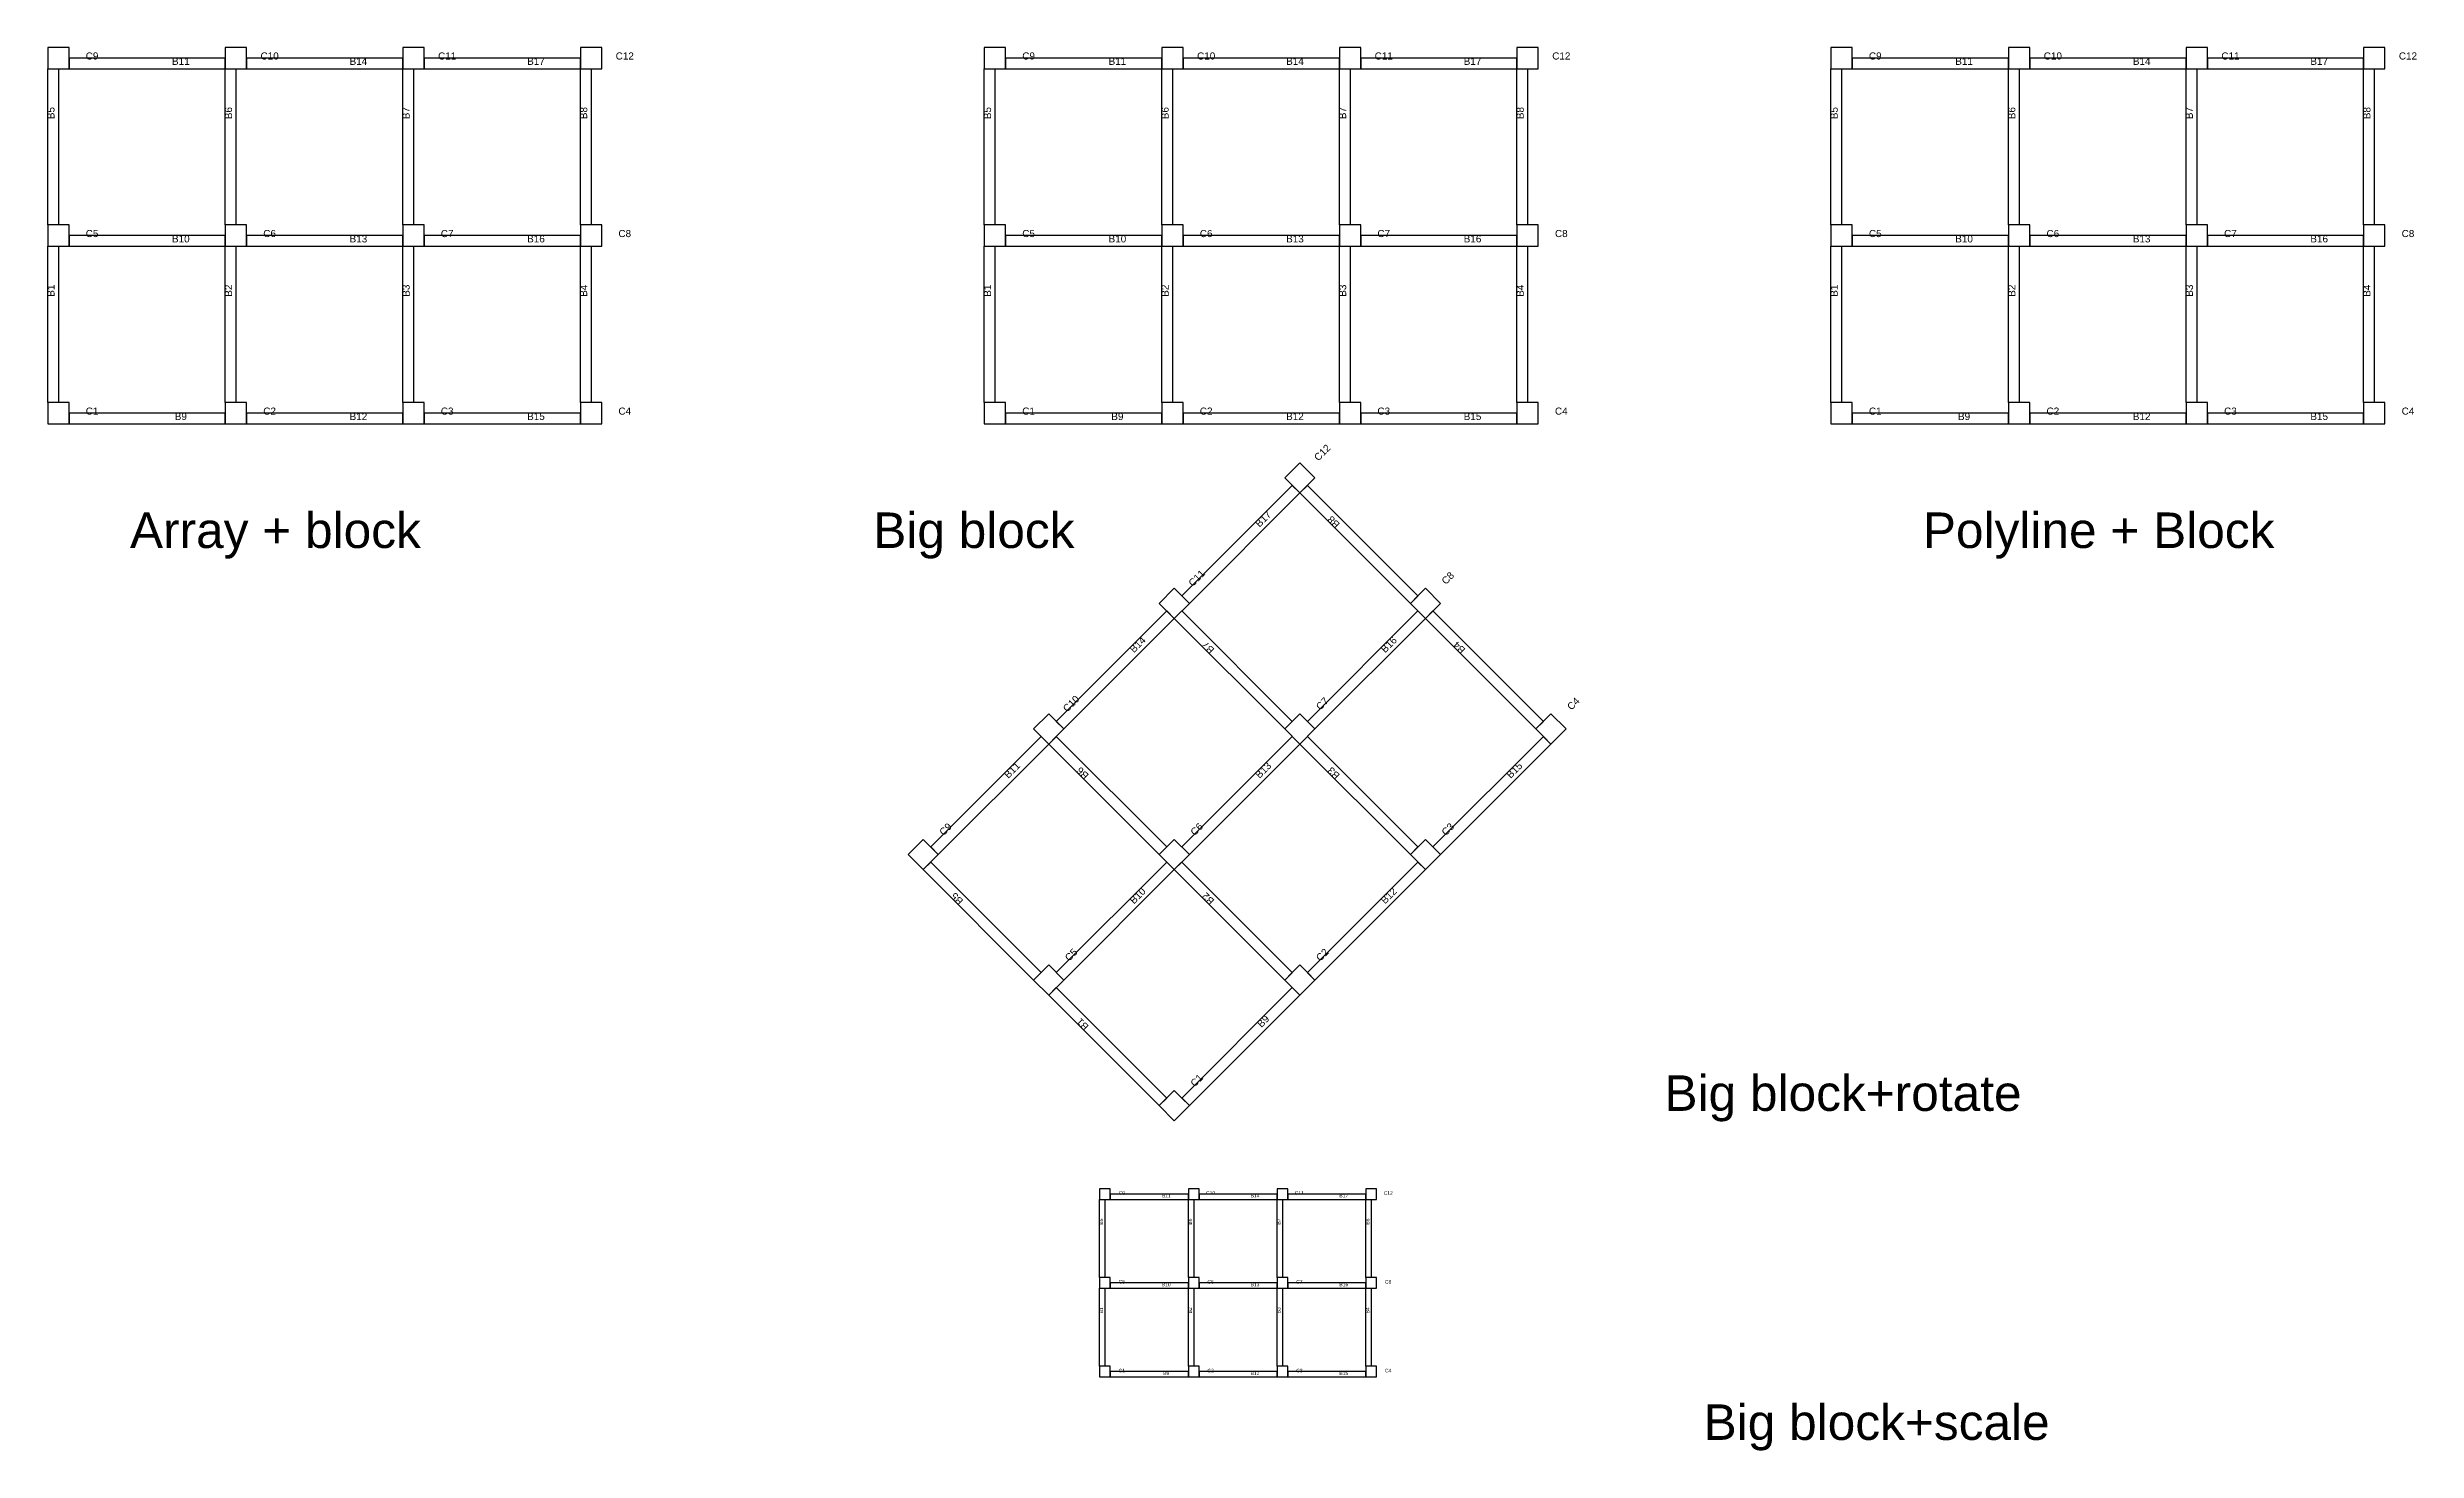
# Model space of a CAD drawing. Header units: inches. Extents: x -19901 to 99628, y -48058 to 23537.
# Drawn here: x -12984 to 53730, y -48058 to -8544 of the extents above; entities that cross this region are included whole.
import ezdxf
from ezdxf.enums import TextEntityAlignment as Align

# ---------------------------------------------------------------- set-up
doc = ezdxf.new("R2010")
doc.units = ezdxf.units.IN
doc.header["$MEASUREMENT"] = 0
doc.styles.get("Standard").update_dxf_attribs({"font": 'arial.ttf'})

msp = doc.modelspace()

# ---------------------------------------------------------------- texts
for s, p in [('Array + block', (-6563, -22641)), ('Big block', (13104, -22641)), ('Polyline + Block', (44776, -22641)), ('Big block+rotate', (37578, -38491)), ('Big block+scale', (38525, -47756))]:
    msp.add_text(s, height=1000).set_placement(p, align=Align.CENTER)

# ---------------------------------------------------------------- blocks, each defined once
blk = doc.blocks.new('*U3')
blk.add_lwpolyline([(-300, -300), (300, -300), (300, 300), (-300, 300)], close=True)
blk = doc.blocks.new('*U4')
at = {"color": 0, "linetype": 'ByBlock', "lineweight": -2, "transparency": 16777216}
for p in [(0, 10000), (5000, 10000), (10000, 10000), (15000, 10000), (0, 5000), (5000, 5000), (10000, 5000), (15000, 5000), (0, 0), (5000, 0), (10000, 0), (15000, 0)]:
    blk.add_blockref('*U3', p, dxfattribs=at)
blk = doc.blocks.new('tag')
blk.add_attdef('NAME_', text='', height=200).set_placement((949, -42), align=Align.CENTER)
blk = doc.blocks.new('*U6')
blk.add_lwpolyline([(-150, 2200), (150, 2200), (150, -2200), (-150, -2200)], close=True)
blk = doc.blocks.new('*U7')
at = {"color": 0, "linetype": 'ByBlock', "lineweight": -2, "transparency": 16777216}
for p in [(0, 0), (5000, 0), (10000, 0), (15000, 0)]:
    blk.add_blockref('*U6', p, dxfattribs=at)
blk = doc.blocks.new('*U8')
blk.add_lwpolyline([(-2200, -150), (2200, -150), (2200, 150), (-2200, 150)], close=True)
blk = doc.blocks.new('*U9')
at = {"color": 0, "linetype": 'ByBlock', "lineweight": -2, "transparency": 16777216}
for p in [(0, 10000), (0, 5000), (0, 0)]:
    blk.add_blockref('*U8', p, dxfattribs=at)
blk = doc.blocks.new('*U10')
blk.add_lwpolyline([(-2200, -150), (2200, -150), (2200, 150), (-2200, 150)], close=True)
blk = doc.blocks.new('*U11')
at = {"color": 0, "linetype": 'ByBlock', "lineweight": -2, "transparency": 16777216}
for p in [(0, 10000), (0, 5000), (0, 0)]:
    blk.add_blockref('*U10', p, dxfattribs=at)
blk = doc.blocks.new('*U12')
blk.add_lwpolyline([(-2200, -150), (2200, -150), (2200, 150), (-2200, 150)], close=True)
blk = doc.blocks.new('*U13')
at = {"color": 0, "linetype": 'ByBlock', "lineweight": -2, "transparency": 16777216}
for p in [(0, 10000), (0, 5000), (0, 0)]:
    blk.add_blockref('*U12', p, dxfattribs=at)
blk = doc.blocks.new('*U14')
blk.add_lwpolyline([(-150, 2200), (150, 2200), (150, -2200), (-150, -2200)], close=True)
blk = doc.blocks.new('*U15')
at = {"color": 0, "linetype": 'ByBlock', "lineweight": -2, "transparency": 16777216}
for p in [(0, 0), (5000, 0), (10000, 0), (15000, 0)]:
    blk.add_blockref('*U14', p, dxfattribs=at)
blk = doc.blocks.new('*U17')
blk.add_lwpolyline([(-300, -300), (300, -300), (300, 300), (-300, 300)], close=True)
blk = doc.blocks.new('*U18')
at = {"color": 0, "linetype": 'ByBlock', "lineweight": -2, "transparency": 16777216}
for p in [(0, 10000), (5000, 10000), (10000, 10000), (15000, 10000), (0, 5000), (5000, 5000), (10000, 5000), (15000, 5000), (0, 0), (5000, 0), (10000, 0), (15000, 0)]:
    blk.add_blockref('*U17', p, dxfattribs=at)
blk = doc.blocks.new('*U27')
blk.add_lwpolyline([(-150, 2200), (150, 2200), (150, -2200), (-150, -2200)], close=True)
blk = doc.blocks.new('*U28')
at = {"color": 0, "linetype": 'ByBlock', "lineweight": -2, "transparency": 16777216}
for p in [(0, 0), (5000, 0), (10000, 0), (15000, 0)]:
    blk.add_blockref('*U27', p, dxfattribs=at)
blk = doc.blocks.new('*U19')
blk.add_lwpolyline([(-2200, -150), (2200, -150), (2200, 150), (-2200, 150)], close=True)
blk = doc.blocks.new('*U20')
at = {"color": 0, "linetype": 'ByBlock', "lineweight": -2, "transparency": 16777216}
for p in [(0, 10000), (0, 5000), (0, 0)]:
    blk.add_blockref('*U19', p, dxfattribs=at)
blk = doc.blocks.new('*U21')
blk.add_lwpolyline([(-2200, -150), (2200, -150), (2200, 150), (-2200, 150)], close=True)
blk = doc.blocks.new('*U22')
at = {"color": 0, "linetype": 'ByBlock', "lineweight": -2, "transparency": 16777216}
for p in [(0, 10000), (0, 5000), (0, 0)]:
    blk.add_blockref('*U21', p, dxfattribs=at)
blk = doc.blocks.new('*U23')
blk.add_lwpolyline([(-2200, -150), (2200, -150), (2200, 150), (-2200, 150)], close=True)
blk = doc.blocks.new('*U24')
at = {"color": 0, "linetype": 'ByBlock', "lineweight": -2, "transparency": 16777216}
for p in [(0, 10000), (0, 5000), (0, 0)]:
    blk.add_blockref('*U23', p, dxfattribs=at)
blk = doc.blocks.new('*U25')
blk.add_lwpolyline([(-150, 2200), (150, 2200), (150, -2200), (-150, -2200)], close=True)
blk = doc.blocks.new('*U26')
at = {"color": 0, "linetype": 'ByBlock', "lineweight": -2, "transparency": 16777216}
for p in [(0, 0), (5000, 0), (10000, 0), (15000, 0)]:
    blk.add_blockref('*U25', p, dxfattribs=at)
blk = doc.blocks.new('group Structure')
for name, p in [('*U18', (300, 300)), ('*U20', (2800, 150)), ('*U22', (7800, 150)), ('*U24', (12800, 150)), ('*U26', (150, 7800)), ('*U28', (150, 2800))]:
    blk.add_blockref(name, p)
for p, values in [((300, 10300), {'NAME_': 'C9'}), ((2800, 10150), {'NAME_': 'B11'}), ((5300, 10300), {'NAME_': 'C10'}), ((7800, 10150), {'NAME_': 'B14'}), ((10300, 10300), {'NAME_': 'C11'}), ((12800, 10150), {'NAME_': 'B17'}), ((15300, 10300), {'NAME_': 'C12'}), ((300, 5300), {'NAME_': 'C5'}), ((5300, 5300), {'NAME_': 'C6'}), ((10300, 5300), {'NAME_': 'C7'}), ((15300, 5300), {'NAME_': 'C8'}), ((2800, 5150), {'NAME_': 'B10'}), ((7800, 5150), {'NAME_': 'B13'}), ((12800, 5150), {'NAME_': 'B16'}), ((300, 300), {'NAME_': 'C1'}), ((2800, 150), {'NAME_': 'B9'}), ((5300, 300), {'NAME_': 'C2'}), ((7800, 150), {'NAME_': 'B12'}), ((10300, 300), {'NAME_': 'C3'}), ((12800, 150), {'NAME_': 'B15'}), ((15300, 300), {'NAME_': 'C4'})]:
    blk.add_blockref('tag', p).add_auto_attribs(values)
at = {"rotation": 90}
for p, values in [((150, 7800), {'NAME_': 'B5'}), ((5150, 7800), {'NAME_': 'B6'}), ((10150, 7800), {'NAME_': 'B7'}), ((15150, 7800), {'NAME_': 'B8'}), ((150, 2800), {'NAME_': 'B1'}), ((5150, 2800), {'NAME_': 'B2'}), ((10150, 2800), {'NAME_': 'B3'}), ((15150, 2800), {'NAME_': 'B4'})]:
    blk.add_blockref('tag', p, dxfattribs=at).add_auto_attribs(values)

# ---------------------------------------------------------------- linework, layer by layer
for points in [[(37238, -9144), (37838, -9144), (37838, -8544), (37238, -8544)], [(42238, -9144), (42838, -9144), (42838, -8544), (42238, -8544)], [(47238, -9144), (47838, -9144), (47838, -8544), (47238, -8544)], [(52238, -9144), (52838, -9144), (52838, -8544), (52238, -8544)], [(37238, -9144), (37538, -9144), (37538, -13544), (37238, -13544)], [(37838, -9144), (42238, -9144), (42238, -8844), (37838, -8844)], [(42238, -9144), (42538, -9144), (42538, -13544), (42238, -13544)], [(42838, -9144), (47238, -9144), (47238, -8844), (42838, -8844)], [(47238, -9144), (47538, -9144), (47538, -13544), (47238, -13544)], [(47838, -9144), (52238, -9144), (52238, -8844), (47838, -8844)], [(52238, -9144), (52538, -9144), (52538, -13544), (52238, -13544)], [(37238, -14144), (37838, -14144), (37838, -13544), (37238, -13544)], [(37838, -14144), (42238, -14144), (42238, -13844), (37838, -13844)], [(42238, -14144), (42838, -14144), (42838, -13544), (42238, -13544)], [(42838, -14144), (47238, -14144), (47238, -13844), (42838, -13844)], [(47238, -14144), (47838, -14144), (47838, -13544), (47238, -13544)], [(47838, -14144), (52238, -14144), (52238, -13844), (47838, -13844)], [(52238, -14144), (52838, -14144), (52838, -13544), (52238, -13544)], [(37238, -14144), (37538, -14144), (37538, -18544), (37238, -18544)], [(42238, -14144), (42538, -14144), (42538, -18544), (42238, -18544)], [(47238, -14144), (47538, -14144), (47538, -18544), (47238, -18544)], [(52238, -14144), (52538, -14144), (52538, -18544), (52238, -18544)], [(37238, -19144), (37838, -19144), (37838, -18544), (37238, -18544)], [(42238, -19144), (42838, -19144), (42838, -18544), (42238, -18544)], [(47238, -19144), (47838, -19144), (47838, -18544), (47238, -18544)], [(52238, -19144), (52838, -19144), (52838, -18544), (52238, -18544)], [(37838, -19144), (42238, -19144), (42238, -18844), (37838, -18844)], [(42838, -19144), (47238, -19144), (47238, -18844), (42838, -18844)], [(47838, -19144), (52238, -19144), (52238, -18844), (47838, -18844)]]:
    msp.add_lwpolyline(points, close=True)

# ---------------------------------------------------------------- block references
for name, p in [('*U4', (-12675, -18844)), ('group Structure', (13397, -19144)), ('*U15', (-12825, -11344)), ('*U9', (-10175, -18994)), ('*U11', (-5175, -18994)), ('*U13', (-175, -18994)), ('*U7', (-12825, -16344))]:
    msp.add_blockref(name, p)
for p, values in [((-12675, -8844), {'NAME_': 'C9'}), ((-10175, -8994), {'NAME_': 'B11'}), ((-7675, -8844), {'NAME_': 'C10'}), ((-5175, -8994), {'NAME_': 'B14'}), ((-2675, -8844), {'NAME_': 'C11'}), ((-175, -8994), {'NAME_': 'B17'}), ((2325, -8844), {'NAME_': 'C12'}), ((37538, -8844), {'NAME_': 'C9'}), ((40038, -8994), {'NAME_': 'B11'}), ((42538, -8844), {'NAME_': 'C10'}), ((45038, -8994), {'NAME_': 'B14'}), ((47538, -8844), {'NAME_': 'C11'}), ((50038, -8994), {'NAME_': 'B17'}), ((52538, -8844), {'NAME_': 'C12'}), ((-12675, -13844), {'NAME_': 'C5'}), ((-10175, -13994), {'NAME_': 'B10'}), ((-7675, -13844), {'NAME_': 'C6'}), ((-5175, -13994), {'NAME_': 'B13'}), ((-2675, -13844), {'NAME_': 'C7'}), ((-175, -13994), {'NAME_': 'B16'}), ((2325, -13844), {'NAME_': 'C8'}), ((37538, -13844), {'NAME_': 'C5'}), ((40038, -13994), {'NAME_': 'B10'}), ((42538, -13844), {'NAME_': 'C6'}), ((45038, -13994), {'NAME_': 'B13'}), ((47538, -13844), {'NAME_': 'C7'}), ((50038, -13994), {'NAME_': 'B16'}), ((52538, -13844), {'NAME_': 'C8'}), ((-12675, -18844), {'NAME_': 'C1'}), ((-10175, -18994), {'NAME_': 'B9'}), ((-7675, -18844), {'NAME_': 'C2'}), ((-5175, -18994), {'NAME_': 'B12'}), ((-2675, -18844), {'NAME_': 'C3'}), ((-175, -18994), {'NAME_': 'B15'}), ((2325, -18844), {'NAME_': 'C4'}), ((37538, -18844), {'NAME_': 'C1'}), ((40038, -18994), {'NAME_': 'B9'}), ((42538, -18844), {'NAME_': 'C2'}), ((45038, -18994), {'NAME_': 'B12'}), ((47538, -18844), {'NAME_': 'C3'}), ((50038, -18994), {'NAME_': 'B15'}), ((52538, -18844), {'NAME_': 'C4'})]:
    msp.add_blockref('tag', p).add_auto_attribs(values)
at = {"rotation": 90}
for p, values in [((-12825, -11344), {'NAME_': 'B5'}), ((-7825, -11344), {'NAME_': 'B6'}), ((-2825, -11344), {'NAME_': 'B7'}), ((2175, -11344), {'NAME_': 'B8'}), ((37388, -11344), {'NAME_': 'B5'}), ((42388, -11344), {'NAME_': 'B6'}), ((47388, -11344), {'NAME_': 'B7'}), ((52388, -11344), {'NAME_': 'B8'}), ((-12825, -16344), {'NAME_': 'B1'}), ((-7825, -16344), {'NAME_': 'B2'}), ((-2825, -16344), {'NAME_': 'B3'}), ((2175, -16344), {'NAME_': 'B4'}), ((37388, -16344), {'NAME_': 'B1'}), ((42388, -16344), {'NAME_': 'B2'}), ((47388, -16344), {'NAME_': 'B3'}), ((52388, -16344), {'NAME_': 'B4'})]:
    msp.add_blockref('tag', p, dxfattribs=at).add_auto_attribs(values)
at = {"rotation": 45}
msp.add_blockref('group Structure', (18748, -38767), dxfattribs=at)
at = {"xscale": 0.5, "yscale": 0.5}
msp.add_blockref('group Structure', (16646, -45983), dxfattribs=at)

msp.set_redraw_order([(e.dxf.handle, doc.entitydb.next_handle()) for e in msp.query("TEXT MTEXT ATTDEF DIMENSION ARC_DIMENSION")])  # texts and dimensions are drawn at this point

doc.saveas('drawing.dxf')
